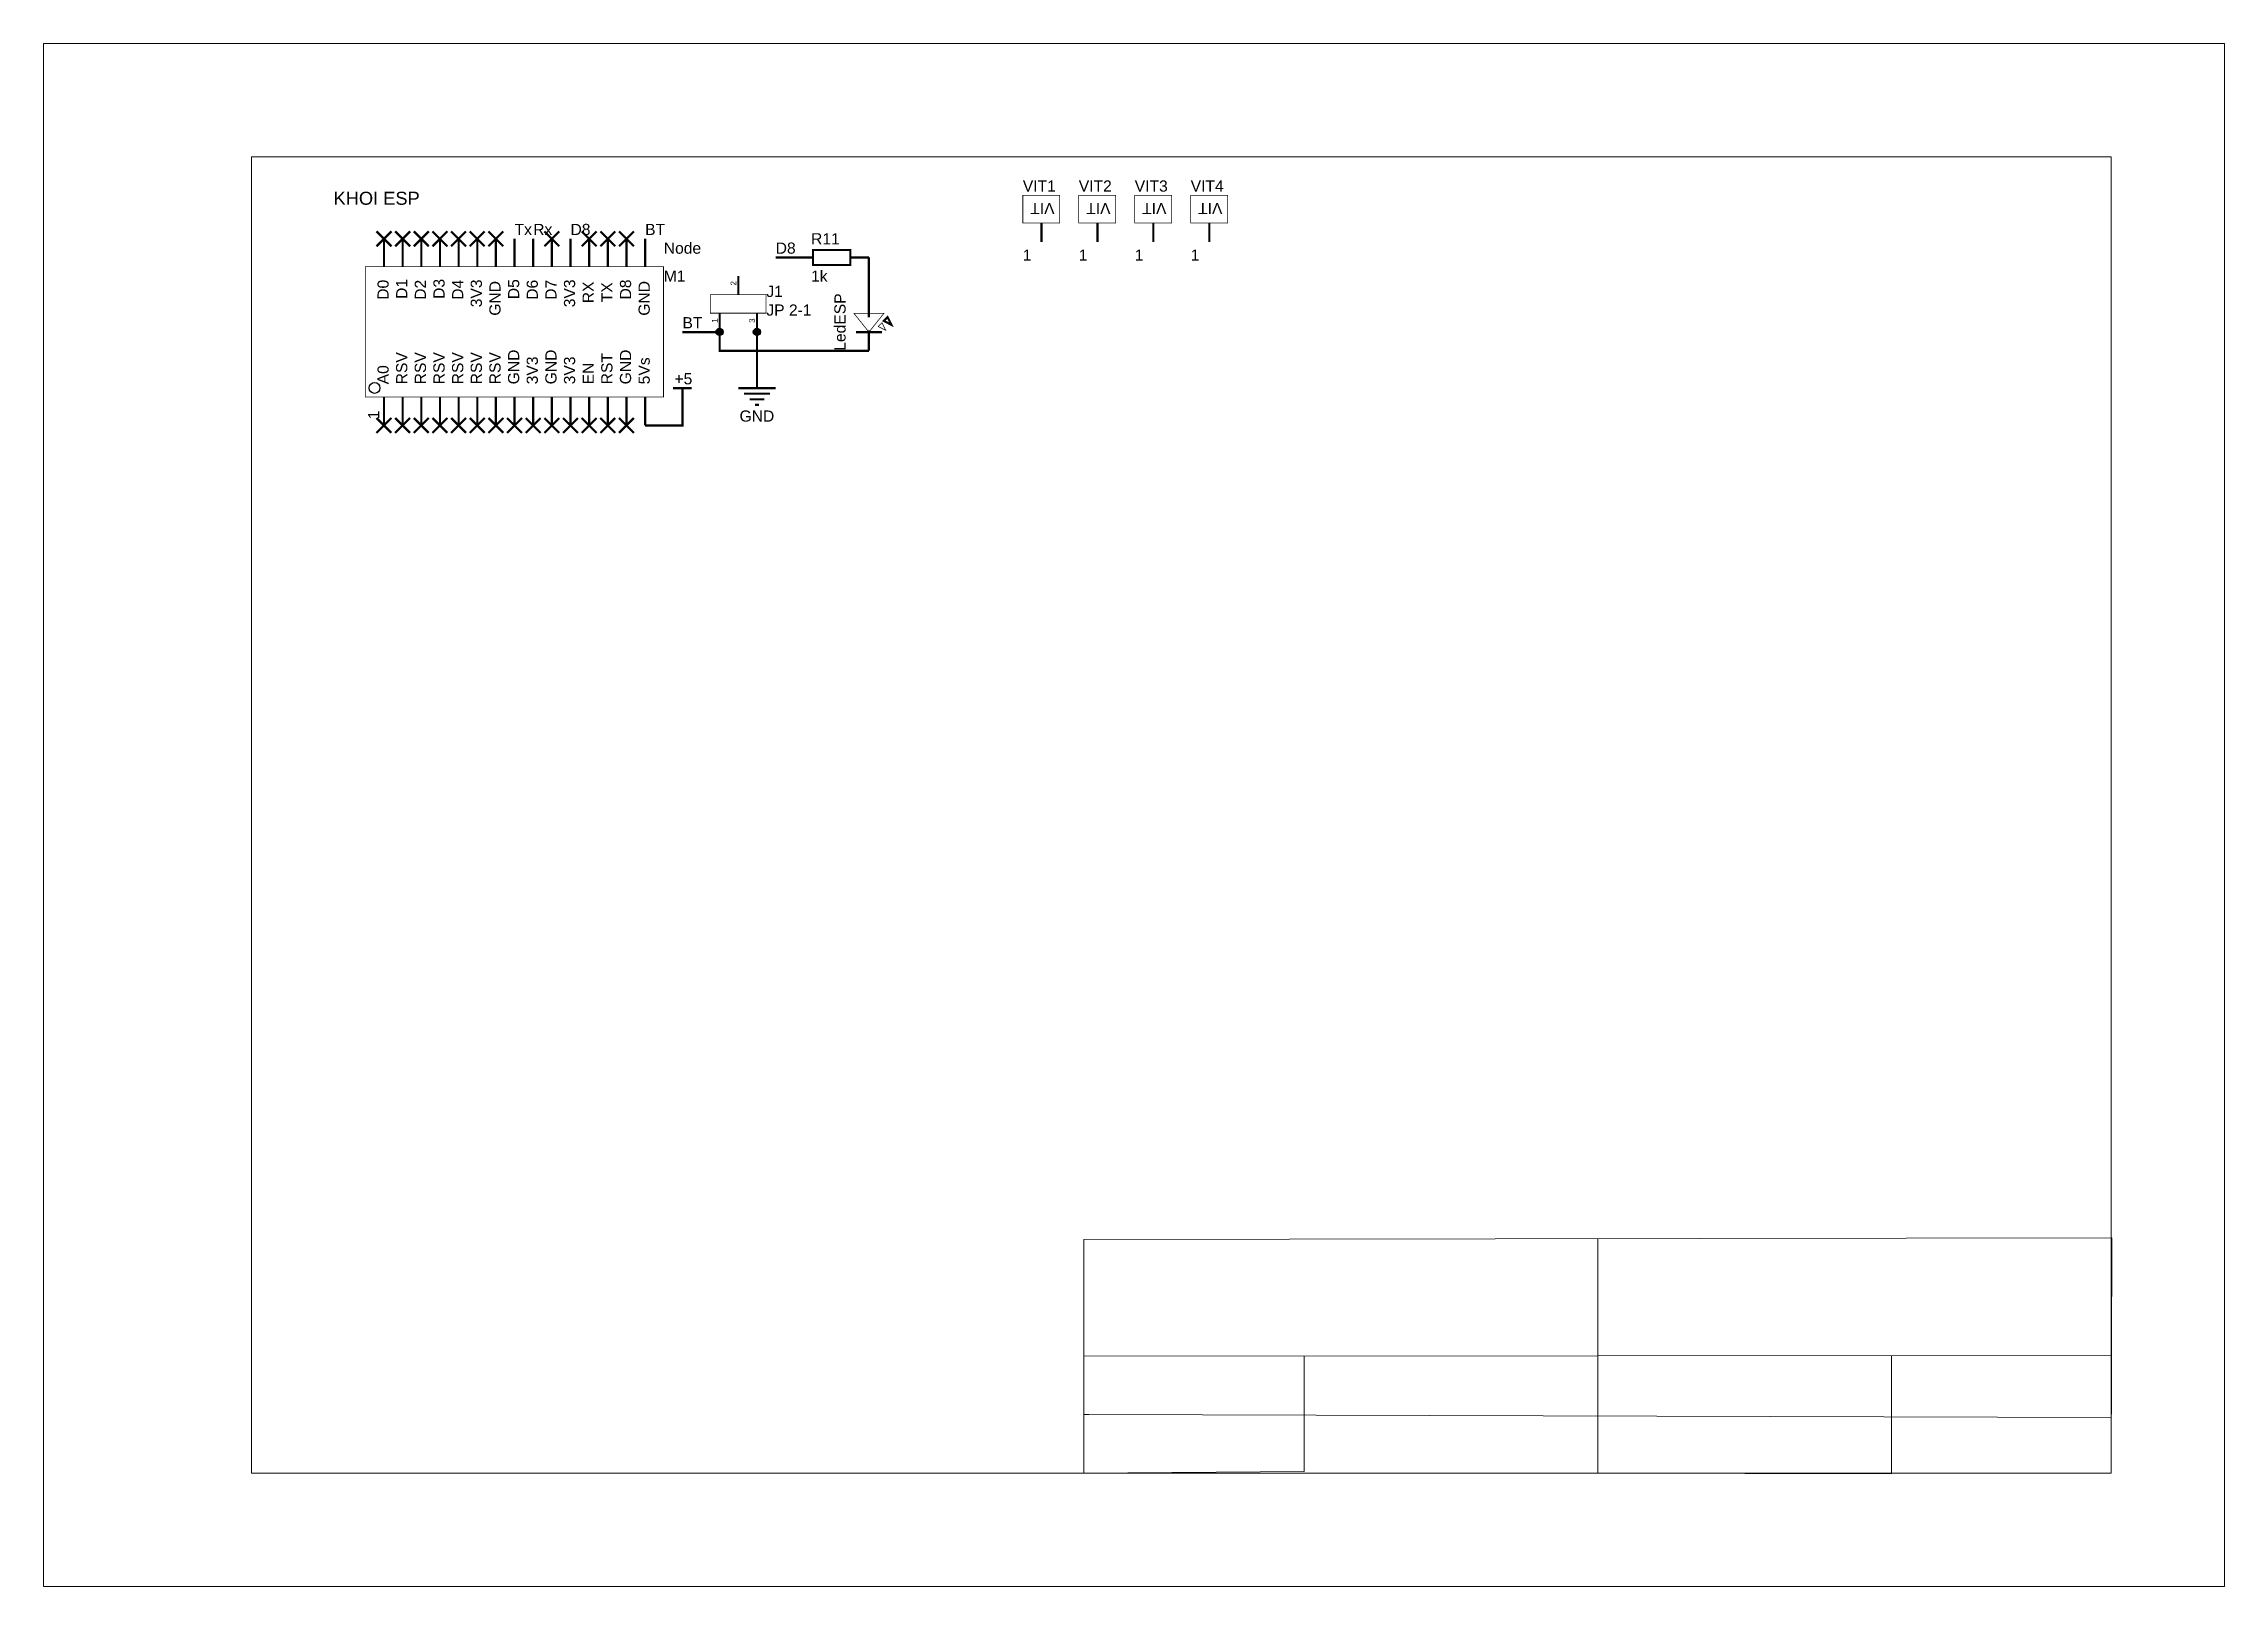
# Model space of a CAD drawing. Header units: millimetres. Extents: x 1372 to 1936, y 14 to 224.
# Drawn here: x 1638.8 to 1935.8, y 13.9 to 223.9 of the extents above; entities that cross this region are included whole.
import ezdxf

# ---------------------------------------------------------------- set-up
doc = ezdxf.new("R2010")
doc.units = ezdxf.units.MM
doc.header["$MEASUREMENT"] = 0
doc.linetypes.add('ACAD_ISO04W100', pattern=[30, 24, -3, 0, -3])
doc.layers.add('NetTruc', color=92, linetype='ACAD_ISO04W100', lineweight=20)
doc.layers.add('Sheet', color=255, linetype='Continuous')
doc.styles.get("Standard").update_dxf_attribs({"font": 'arial.ttf'})

msp = doc.modelspace()

# ---------------------------------------------------------------- texts
at = {"layer": 'Sheet'}
for s, height, p in [('VIT1', 1.524, (1772.16, 203.75)), ('VIT2', 1.524, (1779.78, 203.75)), ('VIT3', 1.524, (1787.4, 203.75)), ('VIT4', 1.524, (1795.02, 203.75)), ('KHOI ESP', 1.778, (1678.29, 201.96)), ('Tx', 1.524, (1702.94, 197.84)), ('Rx', 1.524, (1705.48, 197.84)), ('D8', 1.524, (1710.56, 197.84)), ('BT', 1.524, (1720.72, 197.84)), ('Node', 1.524, (1723.26, 195.3)), ('D8', 1.524, (1738.5, 195.3)), ('R11', 1.524, (1743.32, 196.57)), ('1k', 1.524, (1743.32, 191.49)), ('1', 1.52, (1772.16, 194.35)), ('1', 1.52, (1779.78, 194.35)), ('1', 1.52, (1787.4, 194.35)), ('1', 1.52, (1795.02, 194.35)), ('M1', 1.524, (1723.26, 191.49)), ('J1', 1.524, (1737.23, 189.41)), ('JP 2-1', 1.524, (1737.23, 186.87)), ('BT', 1.524, (1725.8, 185.14)), ('+5', 1.524, (1724.72, 177.52)), ('GND', 1.524, (1733.58, 172.44))]:
    msp.add_text(s, height=height, dxfattribs=at).set_placement(p)
for s, height, rotation, p in [('VIT', 1.524, 180, (1776.48, 202.21)), ('VIT', 1.524, 180, (1784.1, 202.21)), ('VIT', 1.524, 180, (1791.72, 202.21)), ('VIT', 1.524, 180, (1799.34, 202.21)), ('D0', 1.524, 90, (1685.79, 189.03)), ('D1', 1.524, 90, (1688.33, 189.15)), ('D2', 1.524, 90, (1690.87, 189.03)), ('D3', 1.524, 90, (1693.41, 189.15)), ('D4', 1.524, 90, (1695.95, 189.03)), ('3V3', 1.524, 90, (1698.49, 188.01)), ('GND', 1.524, 90, (1701.03, 186.86)), ('D5', 1.524, 90, (1703.57, 189.11)), ('D6', 1.524, 90, (1706.11, 189.03)), ('D7', 1.524, 90, (1708.65, 189.03)), ('3V3', 1.524, 90, (1711.19, 188.01)), ('RX', 1.524, 90, (1713.73, 188.56)), ('TX', 1.524, 90, (1716.27, 188.69)), ('D8', 1.524, 90, (1718.81, 189.07)), ('GND', 1.524, 90, (1721.35, 186.86)), ('2', 0.762, 90, (1733.12, 190.98)), ('LedESP', 1.524, 90, (1748.02, 182.09)), ('1', 0.762, 90, (1730.58, 185.9)), ('3', 0.762, 90, (1735.66, 185.9)), ('RSV', 1.524, 90, (1688.33, 177.52)), ('RSV', 1.524, 90, (1690.87, 177.52)), ('RSV', 1.524, 90, (1693.41, 177.52)), ('RSV', 1.524, 90, (1695.95, 177.52)), ('RSV', 1.524, 90, (1698.49, 177.52)), ('RSV', 1.524, 90, (1701.03, 177.52)), ('GND', 1.524, 90, (1703.57, 177.52)), ('3V3', 1.524, 90, (1706.11, 177.52)), ('GND', 1.524, 90, (1708.65, 177.52)), ('3V3', 1.524, 90, (1711.19, 177.52)), ('RST', 1.524, 90, (1716.27, 177.52)), ('GND', 1.524, 90, (1718.81, 177.52)), ('A0', 1.524, 90, (1685.79, 177.52)), ('EN', 1.524, 90, (1713.73, 177.52)), ('5Vs', 1.524, 90, (1721.35, 177.52)), ('1', 1.52, 90, (1684.52, 172.77))]:
    msp.add_text(s, height=height, rotation=rotation, dxfattribs=at).set_placement(p)

# ---------------------------------------------------------------- linework, layer by layer
at = {"layer": 'NetTruc', "ltscale": 25}
for p, q in [((1667.12, 208.48), (1920.38, 208.48)), ((1667.12, 208.48), (1667.12, 29.32)), ((1920.38, 208.48), (1920.38, 29.32)), ((1920.47, 61.32), (1780.47, 61.11)), ((1780.47, 61.11), (1780.47, 29.32)), ((1850.47, 61.22), (1850.47, 29.32)), ((1920.38, 29.32), (1920.47, 61.32)), ((1780.47, 45.22), (1920.43, 45.32)), ((1810.47, 29.54), (1810.46, 45.24)), ((1890.47, 29.21), (1890.46, 45.29)), ((1781.15, 37.29), (1780.47, 37.29)), ((1781.15, 37.29), (1920.4, 36.89)), ((1920.38, 29.32), (1667.12, 29.32)), ((1780.47, 29.32), (1810.47, 29.54)), ((1850.47, 29.32), (1890.47, 29.21))]:
    msp.add_line(p, q, dxfattribs=at)
msp.add_lwpolyline([(1638.8, 223.9), (1935.8, 223.9), (1935.8, 13.9), (1638.8, 13.9)], close=True, dxfattribs=at)
at = {"layer": 'Sheet'}
for points, const_width in [([(1772.16, 203.23), (1777.19, 203.23), (1777.19, 199.47), (1772.16, 199.47), (1772.16, 203.23)], 0.0991), ([(1779.78, 203.23), (1784.82, 203.23), (1784.82, 199.47), (1779.78, 199.47), (1779.78, 203.23)], 0.0991), ([(1787.4, 203.23), (1792.44, 203.23), (1792.44, 199.47), (1787.4, 199.47), (1787.4, 203.23)], 0.0991), ([(1795.02, 203.23), (1800.05, 203.23), (1800.05, 199.47), (1795.02, 199.47), (1795.02, 203.23)], 0.0991), ([(1774.7, 199.42), (1774.7, 196.88)], 0.3), ([(1782.32, 199.42), (1782.32, 196.88)], 0.3), ([(1789.94, 199.42), (1789.94, 196.88)], 0.3), ([(1797.56, 199.42), (1797.56, 196.88)], 0.3), ([(1684.14, 196.31), (1686.17, 198.34)], 0.3), ([(1684.14, 198.34), (1686.17, 196.31)], 0.3), ([(1685.16, 193.52), (1685.16, 197.33)], 0.3), ([(1686.68, 196.31), (1688.71, 198.34)], 0.3), ([(1686.68, 198.34), (1688.71, 196.31)], 0.3), ([(1687.7, 193.52), (1687.7, 197.33)], 0.3), ([(1689.22, 196.31), (1691.25, 198.34)], 0.3), ([(1689.22, 198.34), (1691.25, 196.31)], 0.3), ([(1690.24, 193.52), (1690.24, 197.33)], 0.3), ([(1691.76, 196.31), (1693.79, 198.34)], 0.3), ([(1691.76, 198.34), (1693.79, 196.31)], 0.3), ([(1692.78, 193.52), (1692.78, 197.33)], 0.3), ([(1694.3, 196.31), (1696.33, 198.34)], 0.3), ([(1694.3, 198.34), (1696.33, 196.31)], 0.3), ([(1695.32, 193.52), (1695.32, 197.33)], 0.3), ([(1696.84, 196.31), (1698.87, 198.34)], 0.3), ([(1696.84, 198.34), (1698.87, 196.31)], 0.3), ([(1697.86, 193.52), (1697.86, 197.33)], 0.3), ([(1699.38, 196.31), (1701.41, 198.34)], 0.3), ([(1699.38, 198.34), (1701.41, 196.31)], 0.3), ([(1700.4, 193.52), (1700.4, 197.33)], 0.3), ([(1702.94, 193.52), (1702.94, 197.33)], 0.3), ([(1705.48, 193.52), (1705.48, 197.33)], 0.3), ([(1707, 196.31), (1709.03, 198.34)], 0.3), ([(1707, 198.34), (1709.03, 196.31)], 0.3), ([(1708.02, 193.52), (1708.02, 197.33)], 0.3), ([(1710.56, 193.52), (1710.56, 197.33)], 0.3), ([(1712.08, 196.31), (1714.11, 198.34)], 0.3), ([(1712.08, 198.34), (1714.11, 196.31)], 0.3), ([(1713.1, 193.52), (1713.1, 197.33)], 0.3), ([(1714.62, 196.31), (1716.65, 198.34)], 0.3), ([(1714.62, 198.34), (1716.65, 196.31)], 0.3), ([(1715.64, 193.52), (1715.64, 197.33)], 0.3), ([(1717.16, 196.31), (1719.19, 198.34)], 0.3), ([(1717.16, 198.34), (1719.19, 196.31)], 0.3), ([(1718.18, 193.52), (1718.18, 197.33)], 0.3), ([(1720.72, 193.52), (1720.72, 197.33)], 0.3), ([(1682.62, 193.52), (1723.22, 193.52), (1723.22, 175.78), (1682.62, 175.78), (1682.62, 193.52)], 0.0991), ([(1741.04, 194.79), (1738.5, 194.79)], 0.3), ([(1743.58, 194.79), (1741.04, 194.79)], 0.3), ([(1748.66, 193.77), (1743.58, 193.77), (1743.58, 195.8), (1748.66, 195.8), (1748.66, 193.77)], 0.3), ([(1748.66, 194.79), (1751.2, 194.79)], 0.3), ([(1751.2, 194.79), (1751.2, 189.71)], 0.3), ([(1733.42, 189.71), (1733.42, 192.25)], 0.3), ([(1729.61, 189.71), (1737.19, 189.71), (1737.19, 187.21), (1729.61, 187.21), (1729.61, 189.71)], 0.0991), ([(1730.88, 187.17), (1730.88, 184.63)], 0.3), ([(1735.96, 187.17), (1735.96, 184.63)], 0.3), ([(1735.96, 187.17), (1735.96, 184.63), (1735.96, 179.55)], 0.3), ([(1751.2, 187.17), (1751.2, 189.71)], 0.3), ([(1751.2, 186.66), (1751.2, 187.42)], 0.3), ([(1751.2, 182.09), (1730.88, 182.09), (1730.88, 184.63), (1725.8, 184.63)], 0.3), ([(1749.42, 184.63), (1752.98, 184.63)], 0.3), ([(1751.2, 184.37), (1751.2, 184.88)], 0.3), ([(1751.2, 184.63), (1751.2, 182.09)], 0.3), ([(1735.96, 179.55), (1735.96, 177.01)], 0.3), ([(1685.16, 175.74), (1685.16, 171.93)], 0.3), ([(1687.7, 175.74), (1687.7, 171.93)], 0.3), ([(1690.24, 175.74), (1690.24, 171.93)], 0.3), ([(1692.78, 175.74), (1692.78, 171.93)], 0.3), ([(1695.32, 175.74), (1695.32, 171.93)], 0.3), ([(1697.86, 175.74), (1697.86, 171.93)], 0.3), ([(1700.4, 175.74), (1700.4, 171.93)], 0.3), ([(1702.94, 175.74), (1702.94, 171.93)], 0.3), ([(1705.48, 175.74), (1705.48, 171.93)], 0.3), ([(1708.02, 175.74), (1708.02, 171.93)], 0.3), ([(1710.56, 175.74), (1710.56, 171.93)], 0.3), ([(1713.1, 175.74), (1713.1, 171.93)], 0.3), ([(1715.64, 175.74), (1715.64, 171.93)], 0.3), ([(1718.18, 175.74), (1718.18, 171.93)], 0.3), ([(1720.72, 175.74), (1720.72, 171.93)], 0.3), ([(1724.53, 177.01), (1727.07, 177.01)], 0.3), ([(1725.8, 174.47), (1725.8, 177.01)], 0.3), ([(1733.42, 177.01), (1738.5, 177.01)], 0.3), ([(1734.18, 176.25), (1737.74, 176.25)], 0.3), ([(1734.94, 175.48), (1736.97, 175.48)], 0.3), ([(1684.14, 170.91), (1686.17, 172.94)], 0.3), ([(1684.14, 172.94), (1686.17, 170.91)], 0.3), ([(1686.68, 170.91), (1688.71, 172.94)], 0.3), ([(1686.68, 172.94), (1688.71, 170.91)], 0.3), ([(1689.22, 170.91), (1691.25, 172.94)], 0.3), ([(1689.22, 172.94), (1691.25, 170.91)], 0.3), ([(1691.76, 170.91), (1693.79, 172.94)], 0.3), ([(1691.76, 172.94), (1693.79, 170.91)], 0.3), ([(1694.3, 170.91), (1696.33, 172.94)], 0.3), ([(1694.3, 172.94), (1696.33, 170.91)], 0.3), ([(1696.84, 170.91), (1698.87, 172.94)], 0.3), ([(1696.84, 172.94), (1698.87, 170.91)], 0.3), ([(1699.38, 170.91), (1701.41, 172.94)], 0.3), ([(1699.38, 172.94), (1701.41, 170.91)], 0.3), ([(1701.92, 170.91), (1703.95, 172.94)], 0.3), ([(1701.92, 172.94), (1703.95, 170.91)], 0.3), ([(1704.46, 170.91), (1706.49, 172.94)], 0.3), ([(1704.46, 172.94), (1706.49, 170.91)], 0.3), ([(1707, 170.91), (1709.03, 172.94)], 0.3), ([(1707, 172.94), (1709.03, 170.91)], 0.3), ([(1709.54, 170.91), (1711.57, 172.94)], 0.3), ([(1709.54, 172.94), (1711.57, 170.91)], 0.3), ([(1712.08, 170.91), (1714.11, 172.94)], 0.3), ([(1712.08, 172.94), (1714.11, 170.91)], 0.3), ([(1714.62, 170.91), (1716.65, 172.94)], 0.3), ([(1714.62, 172.94), (1716.65, 170.91)], 0.3), ([(1717.16, 170.91), (1719.19, 172.94)], 0.3), ([(1717.16, 172.94), (1719.19, 170.91)], 0.3), ([(1720.72, 171.93), (1725.8, 171.93), (1725.8, 174.47)], 0.3), ([(1735.7, 174.72), (1736.21, 174.72)], 0.3)]:
    msp.add_lwpolyline(points, dxfattribs=dict(at, const_width=const_width))
for points, const_width in [([(1751.2, 184.63), (1749.17, 187.17), (1753.23, 187.17), (1751.2, 184.63)], 0.0991), ([(1749.17, 187.17), (1753.23, 187.17), (1751.2, 184.63), (1749.17, 187.17)], 0.0991), ([(1753.48, 184.88), (1752.47, 185.39), (1752.98, 185.9), (1753.48, 184.88)], 0.0991), ([(1752.47, 185.39), (1752.98, 185.9), (1753.48, 184.88), (1752.47, 185.39)], 0.0991), ([(1754.25, 185.64), (1753.23, 186.15), (1753.74, 186.66), (1754.25, 185.64)], 0.3), ([(1753.23, 186.15), (1753.74, 186.66), (1754.25, 185.64), (1753.23, 186.15)], 0.0991)]:
    msp.add_lwpolyline(points, close=True, dxfattribs=dict(at, const_width=const_width))
at = {"layer": 'Sheet', "const_width": 0.508}
for points in [[(1730.62, 184.63, 1), (1731.13, 184.63, 1)], [(1735.7, 184.63, 1), (1736.21, 184.63, 1)]]:
    msp.add_lwpolyline(points, format="xyb", close=True, dxfattribs=at)
at = {"layer": 'Sheet'}
for centre, major_axis, ratio in [((1730.86, 184.65), (0.488, 0), 0.997271), ((1730.86, 184.65), (0.488, 0), 0.997271), ((1730.86, 184.65), (0.488, 0), 0.997271), ((1730.86, 184.65), (0.488, 0), 0.997271), ((1730.86, 184.65), (0.488, 0), 0.997271), ((1735.94, 184.65), (0.488, 0), 0.997271), ((1735.94, 184.65), (0.488, 0), 0.997271), ((1735.94, 184.65), (0.488, 0), 0.997271), ((1735.94, 184.65), (0.488, 0), 0.997271), ((1735.94, 184.65), (0.488, 0), 0.997271), ((1683.87, 177.03), (0.741, 0), 0.999986)]:
    msp.add_ellipse(centre, major_axis=major_axis, ratio=ratio, dxfattribs=at)

msp.set_redraw_order([(e.dxf.handle, doc.entitydb.next_handle()) for e in msp.query("TEXT MTEXT ATTDEF DIMENSION ARC_DIMENSION")])  # texts and dimensions are drawn at this point

doc.saveas('drawing.dxf')
